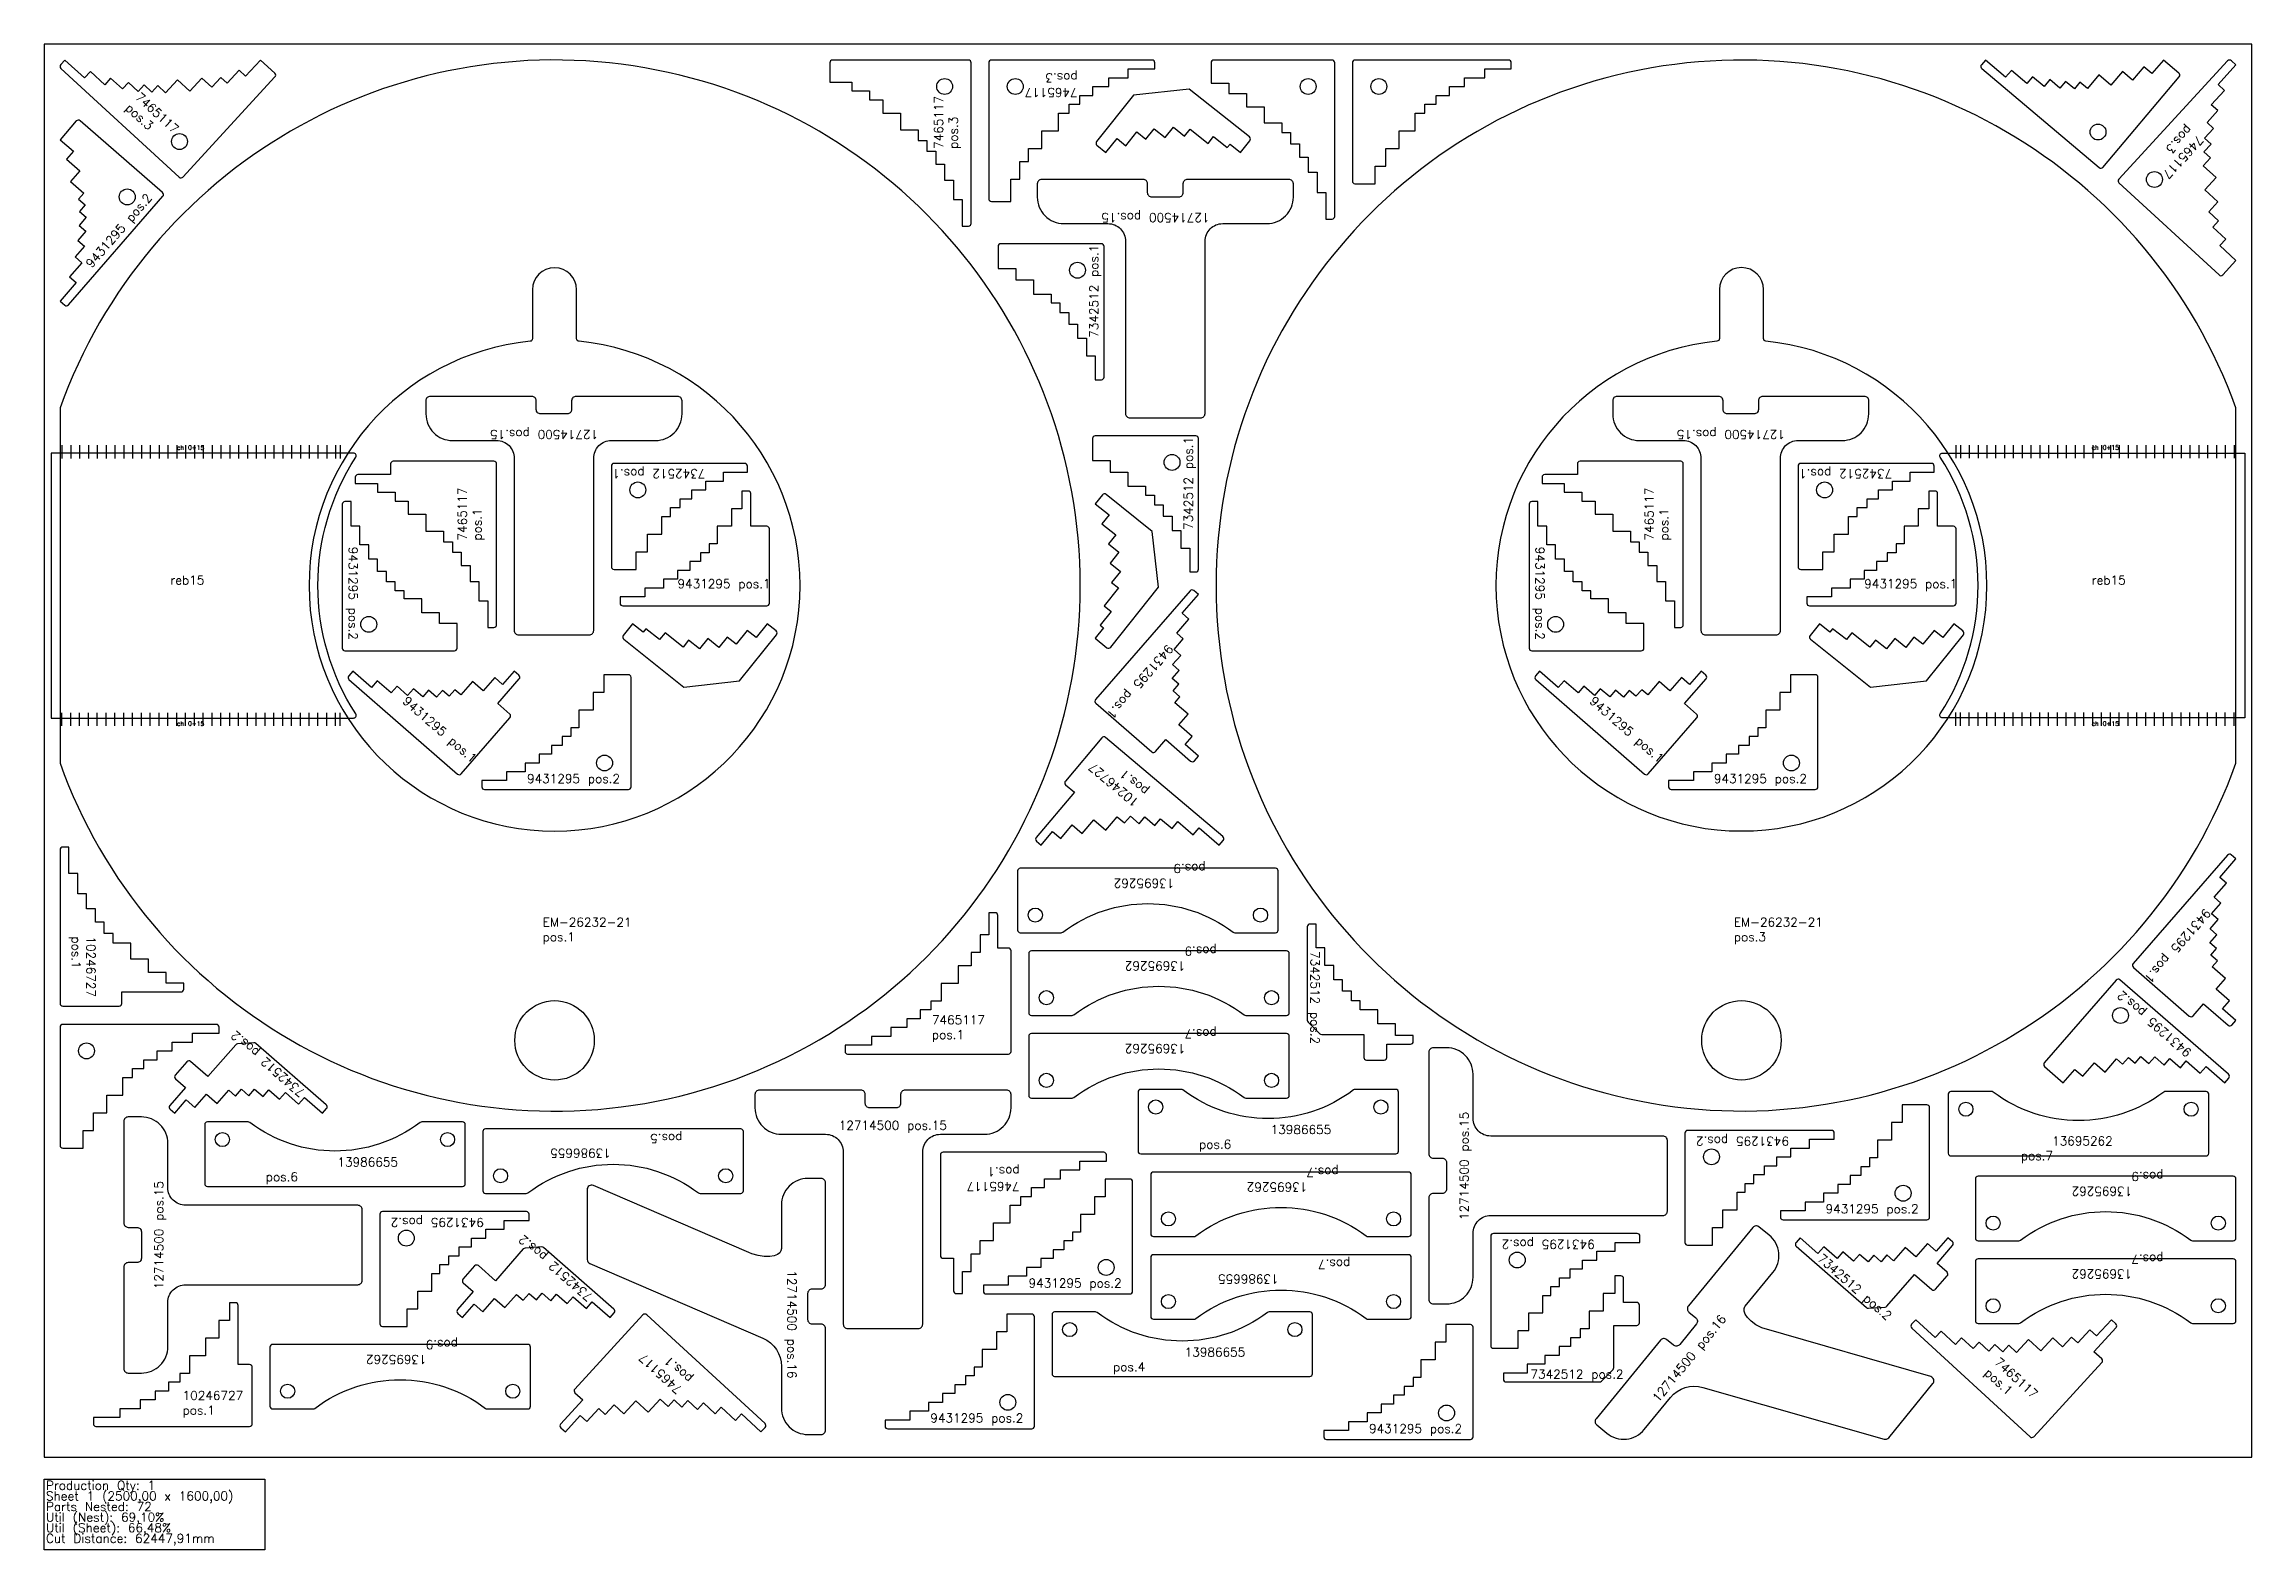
# Model space of a CAD drawing. Header units: millimetres. Extents: x 0 to 2500, y -105 to 1600.
import ezdxf

# ---------------------------------------------------------------- set-up
doc = ezdxf.new("R2010")
doc.units = ezdxf.units.MM
for name, color, linetype in [('10246727', 7, 'Continuous'), ('12502848', 7, 'Continuous'), ('12714500', 7, 'Continuous'), ('13695262', 7, 'Continuous'), ('13986655', 7, 'Continuous'), ('7465117', 7, 'Continuous'), ('Chanfro', 1, 'Continuous'), ('Des.7342512', 7, 'Continuous'), ('EM-26232 21', 7, 'Continuous'), ('Rebaixo', 6, 'Continuous'), ('sheet', 24, 'Continuous'), ('Stats', 7, 'Continuous'), ('Texto', 7, 'Continuous')]:
    doc.layers.add(name, color=color, linetype=linetype)
doc.styles.get("Standard").update_dxf_attribs({"font": 'txt.shx'})

msp = doc.modelspace()

# ---------------------------------------------------------------- texts
at = {"layer": 'Chanfro', "color": 3, "char_height": 5}
for insert, attachment_point in [((181.3, 1145.7), 3), ((2318.7, 1145.8), 1), ((181.3, 828.1), 9), ((2318.7, 828.1), 7)]:
    msp.add_mtext_dynamic_manual_height_columns('ch 0+15', width=38.686, gutter_width=12.5, heights=[0], dxfattribs=dict(at, insert=insert, attachment_point=attachment_point))
at = {"layer": 'Rebaixo', "color": 3, "char_height": 10}
for insert, attachment_point in [((181.4, 998.1), 3), ((2318.6, 998.1), 1)]:
    msp.add_mtext_dynamic_manual_height_columns('reb15', width=38.686, gutter_width=12.5, heights=[0], dxfattribs=dict(at, insert=insert, attachment_point=attachment_point))
at = {"layer": 'Stats', "color": 60}
for s, p in [('Sheet 1 (2500,00 x 1600,00)', (2, -49)), ('Production Qty: 1', (2, -37)), ('Parts Nested: 72', (2, -61)), ('Util (Nest): 69,10%', (2, -73)), ('Util (Sheet): 66,48%', (2, -85)), ('Cut Distance: 62447,91mm', (2, -97))]:
    msp.add_text(s, height=10, dxfattribs=at).set_placement(p)
at = {"layer": 'Texto', "color": 1, "char_height": 10}
for s, insert, width, attachment_point, rotation in [('7465117 pos.3', (1170.3, 1540.2), 75.534, 1, 180), ('7465117 pos.3', (109.3, 1546.2), 75.534, 1, 317.3783), ('7465117 pos.3', (1007.9, 1481.4), 75.534, 1, 90), ('7465117 pos.3', (2446.2, 1490.7), 75.534, 1, 227.3783), ('9431295 pos.2', (46.1, 1352.4), 108.683, 1, 48.9909), ('12714500 pos.15', (1319.7, 1411.9), 178.166, 7, 180), ('7342512 pos.1', (1183.7, 1267.5), 113.042, 1, 90), ('12714500 pos.15', (627.4, 1166.3), 178.166, 7, 180), ('7342512 pos.1', (1290.7, 1049.9), 113.042, 1, 90), ('12714500 pos.15', (1971.3, 1166.3), 178.166, 7, 180), ('7342512 pos.1', (748.8, 1108.6), 113.042, 1, 180), ('7342512 pos.1', (2092.7, 1108.6), 113.042, 1, 180), ('7465117 pos.1', (468.6, 1037.9), 75.534, 1, 90), ('7465117 pos.1', (1812.5, 1037.9), 75.534, 1, 90), ('9431295 pos.2', (354.9, 1030.8), 108.683, 1, 270), ('9431295 pos.2', (1698.9, 1030.8), 108.683, 1, 270), ('9431295 pos.1', (1279.5, 914.5), 108.683, 1, 228.9909), ('9431295 pos.1', (411.6, 862.4), 108.683, 1, 318.9909), ('9431295 pos.1', (1755.7, 862.4), 108.683, 1, 318.9909), ('10246727 pos.1', (1234, 735.4), 86.391, 1, 139.8304), ('{\\W3.973396; }13695262 pos.9', (1315.2, 644.8), 128.92, 1, 180), ('9431295 pos.1', (2454.4, 615.3), 108.683, 1, 228.9909), ('10246727 pos.1', (58, 589.6), 86.391, 1, 270), ('{\\W3.973396; }13695262 pos.9', (1327.8, 551.2), 128.92, 1, 180), ('7342512 pos.2', (1444.2, 573), 113.042, 1, 270), ('9431295 pos.2', (2425.9, 452.1), 108.683, 1, 138.9909), ('7342512 pos.2', (289.6, 406.7), 113.042, 1, 138.8785), ('{\\W3.976032; }13695262 pos.7', (1327.8, 457.6), 128.92, 1, 180), ('12714500 pos.15', (1603, 268.5), 178.166, 1, 90), ('{\\W9.088293; }13986655 pos.5', (722.7, 339.1), 168.68, 1, 180), ('9431295 pos.2', (1975.9, 352.7), 108.683, 1, 180), ('7465117 pos.1', (1104.6, 301.5), 75.534, 1, 180), ('{\\W3.976032; }13695262 pos.7', (1465.9, 300.8), 128.92, 1, 180), ('{\\W3.973396; }13695262 pos.9', (2399.9, 296), 128.92, 1, 180), ('12714500 pos.15', (124.9, 190.1), 178.166, 1, 90), ('9431295 pos.2', (497.9, 260.7), 108.683, 1, 180), ('7342512 pos.2', (615.4, 175.5), 113.042, 1, 138.8785), ('{\\W9.097959; }13986655 pos.7', (1479, 196.7), 168.68, 1, 180), ('9431295 pos.2', (1755.9, 235.9), 108.683, 1, 180), ('7342512 pos.2', (2013.9, 231.1), 113.042, 1, 318.8785), ('{\\W3.976032; }13695262 pos.7', (2399.9, 202.4), 128.92, 1, 180), ('12714500 pos.16', (851.8, 211.5), 178.166, 1, 270), ('12714500 pos.16', (1897.7, 162.5), 178.166, 3, 50.6923), ('{\\W3.973396; }13695262 pos.9', (468.5, 105.6), 128.92, 1, 180), ('7465117 pos.1', (716.6, 70.4), 75.534, 1, 137.3783), ('7465117 pos.1', (2214.6, 113.8), 75.534, 1, 317.3783)]:
    msp.add_mtext(s, dxfattribs=dict(at, insert=insert, width=width, attachment_point=attachment_point, rotation=rotation))
at = {"layer": 'Texto', "color": 1, "char_height": 10, "attachment_point": 1}
for s, insert, width in [('9431295 pos.1', (717.2, 994), 108.683), ('9431295 pos.1', (2061.1, 994), 108.683), ('9431295 pos.2', (546.8, 773.3), 108.683), ('9431295 pos.2', (1890.8, 773.3), 108.683), ('7465117 pos.1', (1005.3, 500.1), 75.534), ('12714500 pos.15', (899.8, 380.7), 178.166), ('{\\W9.098837; }13986655 pos.6', (1307.8, 375.9), 168.68), ('{\\W3.976032; }13695262 pos.7', (2238.4, 363), 128.92), ('{\\W9.098837; }13986655 pos.6', (251, 339.1), 168.68), ('9431295 pos.2', (2017.3, 286.1), 108.683), ('9431295 pos.2', (1114.8, 202.1), 108.683), ('{\\W9.103231; }13986655 pos.4', (1210.4, 123.9), 168.68), ('7342512 pos.2', (1683.1, 99), 113.042), ('10246727 pos.1', (156.8, 74.8), 86.391), ('9431295 pos.2', (1003.5, 49.3), 108.683), ('9431295 pos.2', (1500.3, 37.3), 108.683)]:
    msp.add_mtext(s, dxfattribs=dict(at, insert=insert, width=width))
at = {"layer": 'Texto', "color": 3, "char_height": 10, "width": 38.686, "attachment_point": 1}
for s, insert in [('EM-26232-21\\Ppos.1', (564.5, 610.8)), ('EM-26232-21\\Ppos.3', (1913.4, 610.8))]:
    msp.add_mtext(s, dxfattribs=dict(at, insert=insert))

# ---------------------------------------------------------------- linework, layer by layer
at = {"color": 1}
for points in [[(36.4, 1330.1), (18, 1308.9), (23.3, 1304.4, 0.414214), (27.5, 1304.7), (134.5, 1427.7, 0.414214), (134.2, 1431.9), (40.6, 1513.3, 0.414214), (36.4, 1513), (18, 1491.8), (33.1, 1478.7), (25.2, 1469.6), (40.3, 1456.5), (29.8, 1444.5), (44.9, 1431.3), (39, 1424.5), (46.5, 1418), (40, 1410.4), (47.5, 1403.9), (39.7, 1394.8), (47.2, 1388.2), (38, 1377.7), (45.6, 1371.1), (35.1, 1359), (42.6, 1352.5), (28.8, 1336.6)], [(347.6, 1054), (347.6, 1082), (340.6, 1082, 0.414214), (337.6, 1079), (337.6, 916, 0.414214), (340.6, 913), (464.6, 913, 0.414214), (467.6, 916), (467.6, 944), (447.6, 944), (447.6, 956), (427.6, 956), (427.6, 972), (407.6, 972), (407.6, 981), (397.6, 981), (397.6, 991), (387.6, 991), (387.6, 1003), (377.6, 1003), (377.6, 1017), (367.6, 1017), (367.6, 1033), (357.6, 1033), (357.6, 1054)], [(680.2, 974), (652.2, 974), (652.2, 967, 0.414214), (655.2, 964), (818.2, 964, 0.414214), (821.2, 967), (821.2, 1051, 0.414214), (818.2, 1054), (800.2, 1054), (800.2, 1091, 0.414214), (797.2, 1094), (790.2, 1094), (790.2, 1074), (778.2, 1074), (778.2, 1054), (762.2, 1054), (762.2, 1034), (753.2, 1034), (753.2, 1024), (743.2, 1024), (743.2, 1014), (731.2, 1014), (731.2, 1004), (717.2, 1004), (717.2, 994), (701.2, 994), (701.2, 984), (680.2, 984)], [(1691.6, 1054), (1691.6, 1082), (1684.6, 1082, 0.414214), (1681.6, 1079), (1681.6, 916, 0.414214), (1684.6, 913), (1808.6, 913, 0.414214), (1811.6, 916), (1811.6, 944), (1791.6, 944), (1791.6, 956), (1771.6, 956), (1771.6, 972), (1751.6, 972), (1751.6, 981), (1741.6, 981), (1741.6, 991), (1731.6, 991), (1731.6, 1003), (1721.6, 1003), (1721.6, 1017), (1711.6, 1017), (1711.6, 1033), (1701.6, 1033), (1701.6, 1054)], [(2024.1, 974), (1996.1, 974), (1996.1, 967, 0.414214), (1999.1, 964), (2162.1, 964, 0.414214), (2165.1, 967), (2165.1, 1051, 0.414214), (2162.1, 1054), (2144.1, 1054), (2144.1, 1091, 0.414214), (2141.1, 1094), (2134.1, 1094), (2134.1, 1074), (2122.1, 1074), (2122.1, 1054), (2106.1, 1054), (2106.1, 1034), (2097.1, 1034), (2097.1, 1024), (2087.1, 1024), (2087.1, 1014), (2075.1, 1014), (2075.1, 1004), (2061.1, 1004), (2061.1, 994), (2045.1, 994), (2045.1, 984), (2024.1, 984)], [(1288.7, 955.5), (1307.1, 976.7), (1301.8, 981.3, 0.414214), (1297.6, 981), (1190.6, 858, 0.414214), (1190.9, 853.7), (1254.3, 798.6, 0.414214), (1258.5, 798.9), (1270.3, 812.5), (1298.2, 788.2, 0.414214), (1302.5, 788.5), (1307.1, 793.8), (1292, 806.9), (1299.9, 816), (1284.8, 829.1), (1295.3, 841.2), (1280.2, 854.3), (1286.1, 861.1), (1278.5, 867.6), (1285.1, 875.2), (1277.5, 881.7), (1285.4, 890.8), (1277.9, 897.4), (1287.1, 907.9), (1279.5, 914.5), (1290, 926.6), (1282.5, 933.1), (1296.2, 949)], [(370.6, 871.6), (349.5, 890), (344.9, 884.7, 0.414214), (345.2, 880.5), (468.2, 773.5, 0.414214), (472.4, 773.8), (527.5, 837.2, 0.414214), (527.2, 841.4), (513.7, 853.3), (537.9, 881.2, 0.414214), (537.6, 885.4), (532.4, 890), (519.2, 874.9), (510.2, 882.8), (497.1, 867.7), (485, 878.2), (471.9, 863.1), (465.1, 869), (458.5, 861.5), (451, 868), (444.4, 860.5), (435.3, 868.3), (428.8, 860.8), (418.2, 870), (411.6, 862.4), (399.6, 872.9), (393, 865.4), (377.2, 879.2)], [(523.6, 766), (495.6, 766), (495.6, 759, 0.414214), (498.6, 756), (661.6, 756, 0.414214), (664.6, 759), (664.6, 883, 0.414214), (661.6, 886), (633.6, 886), (633.6, 866), (621.6, 866), (621.6, 846), (605.6, 846), (605.6, 826), (596.6, 826), (596.6, 816), (586.6, 816), (586.6, 806), (574.6, 806), (574.6, 796), (560.6, 796), (560.6, 786), (544.6, 786), (544.6, 776), (523.6, 776)], [(1714.6, 871.6), (1693.5, 890), (1688.9, 884.7, 0.414214), (1689.2, 880.5), (1812.2, 773.5, 0.414214), (1816.4, 773.8), (1871.6, 837.2, 0.414214), (1871.3, 841.4), (1857.7, 853.3), (1882, 881.2, 0.414214), (1881.7, 885.4), (1876.4, 890), (1863.3, 874.9), (1854.2, 882.8), (1841.1, 867.7), (1829, 878.2), (1815.9, 863.1), (1809.1, 869), (1802.5, 861.5), (1795, 868), (1788.4, 860.5), (1779.4, 868.3), (1772.8, 860.8), (1762.2, 870), (1755.7, 862.4), (1743.6, 872.9), (1737, 865.4), (1721.2, 879.2)], [(1867.6, 766), (1839.6, 766), (1839.6, 759, 0.414214), (1842.6, 756), (2005.6, 756, 0.414214), (2008.6, 759), (2008.6, 883, 0.414214), (2005.6, 886), (1977.6, 886), (1977.6, 866), (1965.6, 866), (1965.6, 846), (1949.6, 846), (1949.6, 826), (1940.6, 826), (1940.6, 816), (1930.6, 816), (1930.6, 806), (1918.6, 806), (1918.6, 796), (1904.6, 796), (1904.6, 786), (1888.6, 786), (1888.6, 776), (1867.6, 776)], [(2463.6, 656.3), (2482, 677.5), (2476.7, 682.1, 0.414214), (2472.5, 681.8), (2365.5, 558.8, 0.414214), (2365.8, 554.5), (2429.2, 499.4, 0.414214), (2433.4, 499.7), (2445.3, 513.3), (2473.2, 489, 0.414214), (2477.4, 489.3), (2482, 494.6), (2466.9, 507.7), (2474.8, 516.8), (2459.7, 529.9), (2470.2, 542), (2455.1, 555.1), (2461, 561.9), (2453.5, 568.4), (2460, 576), (2452.5, 582.5), (2460.3, 591.6), (2452.8, 598.2), (2462, 608.7), (2454.4, 615.3), (2464.9, 627.4), (2457.4, 633.9), (2471.2, 649.8)], [(2448.2, 442.4), (2469.3, 424), (2473.9, 429.3, 0.414214), (2473.6, 433.5), (2350.6, 540.5, 0.414214), (2346.4, 540.2), (2265, 446.6, 0.414214), (2265.3, 442.4), (2286.4, 424), (2299.6, 439.1), (2308.6, 431.2), (2321.7, 446.3), (2333.8, 435.8), (2346.9, 450.9), (2353.7, 445), (2360.3, 452.5), (2367.8, 446), (2374.4, 453.5), (2383.4, 445.6), (2390, 453.2), (2400.6, 444), (2407.1, 451.5), (2419.2, 441), (2425.8, 448.6), (2441.6, 434.8)], [(1994.1, 278.8), (1966.1, 278.8), (1966.1, 271.8, 0.414214), (1969.1, 268.8), (2132.1, 268.8, 0.414214), (2135.1, 271.8), (2135.1, 395.8, 0.414214), (2132.1, 398.8), (2104.1, 398.8), (2104.1, 378.8), (2092.1, 378.8), (2092.1, 358.8), (2076.1, 358.8), (2076.1, 338.8), (2067.1, 338.8), (2067.1, 328.8), (2057.1, 328.8), (2057.1, 318.8), (2045.1, 318.8), (2045.1, 308.8), (2031.1, 308.8), (2031.1, 298.8), (2015.1, 298.8), (2015.1, 288.8), (1994.1, 288.8)], [(1999.1, 360), (2027.1, 360), (2027.1, 367, 0.414214), (2024.1, 370), (1861.1, 370, 0.414214), (1858.1, 367), (1858.1, 243, 0.414214), (1861.1, 240), (1889.1, 240), (1889.1, 260), (1901.1, 260), (1901.1, 280), (1917.1, 280), (1917.1, 300), (1926.1, 300), (1926.1, 310), (1936.1, 310), (1936.1, 320), (1948.1, 320), (1948.1, 330), (1962.1, 330), (1962.1, 340), (1978.1, 340), (1978.1, 350), (1999.1, 350)], [(1091.6, 194.8), (1063.6, 194.8), (1063.6, 187.8, 0.414214), (1066.6, 184.8), (1229.6, 184.8, 0.414214), (1232.6, 187.8), (1232.6, 311.8, 0.414214), (1229.6, 314.8), (1201.6, 314.8), (1201.6, 294.8), (1189.6, 294.8), (1189.6, 274.8), (1173.6, 274.8), (1173.6, 254.8), (1164.6, 254.8), (1164.6, 244.8), (1154.6, 244.8), (1154.6, 234.8), (1142.6, 234.8), (1142.6, 224.8), (1128.6, 224.8), (1128.6, 214.8), (1112.6, 214.8), (1112.6, 204.8), (1091.6, 204.8)], [(521.1, 268), (549.1, 268), (549.1, 275, 0.414214), (546.1, 278), (383.1, 278, 0.414214), (380.1, 275), (380.1, 151, 0.414214), (383.1, 148), (411.1, 148), (411.1, 168), (423.1, 168), (423.1, 188), (439.1, 188), (439.1, 208), (448.1, 208), (448.1, 218), (458.1, 218), (458.1, 228), (470.1, 228), (470.1, 238), (484.1, 238), (484.1, 248), (500.1, 248), (500.1, 258), (521.1, 258)], [(1779.1, 243.2), (1807.1, 243.2), (1807.1, 250.2, 0.414214), (1804.1, 253.2), (1641.1, 253.2, 0.414214), (1638.1, 250.2), (1638.1, 126.2, 0.414214), (1641.1, 123.2), (1669.1, 123.2), (1669.1, 143.2), (1681.1, 143.2), (1681.1, 163.2), (1697.1, 163.2), (1697.1, 183.2), (1706.1, 183.2), (1706.1, 193.2), (1716.1, 193.2), (1716.1, 203.2), (1728.1, 203.2), (1728.1, 213.2), (1742.1, 213.2), (1742.1, 223.2), (1758.1, 223.2), (1758.1, 233.2), (1779.1, 233.2)], [(980.3, 42), (952.3, 42), (952.3, 35, 0.414214), (955.3, 32), (1118.3, 32, 0.414214), (1121.3, 35), (1121.3, 159, 0.414214), (1118.3, 162), (1090.3, 162), (1090.3, 142), (1078.3, 142), (1078.3, 122), (1062.3, 122), (1062.3, 102), (1053.3, 102), (1053.3, 92), (1043.3, 92), (1043.3, 82), (1031.3, 82), (1031.3, 72), (1017.3, 72), (1017.3, 62), (1001.3, 62), (1001.3, 52), (980.3, 52)], [(1477.1, 30), (1449.1, 30), (1449.1, 23, 0.414214), (1452.1, 20), (1615.1, 20, 0.414214), (1618.1, 23), (1618.1, 147, 0.414214), (1615.1, 150), (1587.1, 150), (1587.1, 130), (1575.1, 130), (1575.1, 110), (1559.1, 110), (1559.1, 90), (1550.1, 90), (1550.1, 80), (1540.1, 80), (1540.1, 70), (1528.1, 70), (1528.1, 60), (1514.1, 60), (1514.1, 50), (1498.1, 50), (1498.1, 40), (1477.1, 40)]]:
    msp.add_lwpolyline(points, format="xyb", close=True, dxfattribs=at)
for centre in [(94.1, 1427), (367.6, 943), (1711.6, 943), (634.6, 786), (1978.6, 786), (2351.3, 500.1), (1888.1, 340), (2105.1, 298.8), (410.1, 248), (1668.1, 223.2), (1202.6, 214.8), (1091.3, 62), (1588.1, 50)]:
    msp.add_circle(centre, 9, dxfattribs=at)
at = {"layer": '10246727', "color": 1}
for points in [[(1451.4, 1432), (1451.4, 1402), (1458.4, 1402, 0.414214), (1461.4, 1405), (1461.4, 1579, 0.414214), (1458.4, 1582), (1324.4, 1582, 0.414214), (1321.4, 1579), (1321.4, 1556), (1341.4, 1556), (1341.4, 1544), (1361.4, 1544), (1361.4, 1529), (1381.4, 1529), (1381.4, 1511), (1401.4, 1511), (1401.4, 1500), (1411.4, 1500), (1411.4, 1487), (1421.4, 1487), (1421.4, 1472), (1431.4, 1472), (1431.4, 1455), (1441.4, 1455), (1441.4, 1432)], [(1631.4, 1572), (1661.4, 1572), (1661.4, 1579, 0.414214), (1658.4, 1582), (1484.4, 1582, 0.414214), (1481.4, 1579), (1481.4, 1445, 0.414214), (1484.4, 1442), (1507.4, 1442), (1507.4, 1462), (1519.4, 1462), (1519.4, 1482), (1534.4, 1482), (1534.4, 1502), (1552.4, 1502), (1552.4, 1522), (1563.4, 1522), (1563.4, 1532), (1576.4, 1532), (1576.4, 1542), (1591.4, 1542), (1591.4, 1552), (1608.4, 1552), (1608.4, 1562), (1631.4, 1562)], [(2221.2, 1562.6), (2198.3, 1582), (2193.8, 1576.7, 0.414214), (2194.1, 1572.4), (2327.1, 1460.2, 0.414214), (2331.3, 1460.5), (2417.8, 1562.9, 0.414214), (2417.4, 1567.2), (2399.8, 1582), (2386.9, 1566.7), (2377.8, 1574.5), (2364.9, 1559.2), (2353.4, 1568.9), (2340.5, 1553.6), (2326.7, 1565.2), (2313.8, 1549.9), (2305.4, 1557), (2299, 1549.4), (2289, 1557.7), (2282.6, 1550.1), (2271.1, 1559.8), (2264.7, 1552.1), (2251.7, 1563.1), (2245.2, 1555.5), (2227.7, 1570.3)], [(1307.8, 712.4), (1330.7, 693.1), (1335.2, 698.4, 0.414214), (1334.8, 702.6), (1201.9, 814.9, 0.414214), (1197.6, 814.5), (1156.4, 765.6, 0.414214), (1156.7, 761.4), (1166.7, 753), (1123.4, 701.8, 0.414214), (1123.8, 697.6), (1129.1, 693.1), (1142, 708.3), (1151.2, 700.6), (1164.1, 715.9), (1175.6, 706.2), (1188.5, 721.5), (1202.2, 709.9), (1215.1, 725.2), (1223.5, 718.1), (1230, 725.7), (1239.9, 717.3), (1246.4, 725), (1257.8, 715.3), (1264.3, 722.9), (1277.3, 712), (1283.7, 719.6), (1301.3, 704.8)], [(28, 660.8), (28, 690.8), (21, 690.8, 0.414214), (18, 687.8), (18, 513.8, 0.414214), (21, 510.8), (85, 510.8, 0.414214), (88, 513.8), (88, 526.8), (155, 526.8, 0.414214), (158, 529.8), (158, 536.8), (138, 536.8), (138, 548.8), (118, 548.8), (118, 563.8), (98, 563.8), (98, 581.8), (78, 581.8), (78, 592.8), (68, 592.8), (68, 605.8), (58, 605.8), (58, 620.8), (48, 620.8), (48, 637.8), (38, 637.8), (38, 660.8)], [(168, 480), (198, 480), (198, 487, 0.414214), (195, 490), (21, 490, 0.414214), (18, 487), (18, 353, 0.414214), (21, 350), (44, 350), (44, 370), (56, 370), (56, 390), (71, 390), (71, 410), (89, 410), (89, 430), (100, 430), (100, 440), (113, 440), (113, 450), (128, 450), (128, 460), (145, 460), (145, 470), (168, 470)], [(85.7, 44.8), (55.7, 44.8), (55.7, 37.8, 0.414214), (58.7, 34.8), (232.7, 34.8, 0.414214), (235.7, 37.8), (235.7, 101.8, 0.414214), (232.7, 104.8), (219.7, 104.8), (219.7, 171.8, 0.414214), (216.7, 174.8), (209.7, 174.8), (209.7, 154.8), (197.7, 154.8), (197.7, 134.8), (182.7, 134.8), (182.7, 114.8), (164.7, 114.8), (164.7, 94.8), (153.7, 94.8), (153.7, 84.8), (140.7, 84.8), (140.7, 74.8), (125.7, 74.8), (125.7, 64.8), (108.7, 64.8), (108.7, 54.8), (85.7, 54.8)]]:
    msp.add_lwpolyline(points, format="xyb", close=True, dxfattribs=at)
for centre in [(1431.4, 1552), (1511.4, 1552), (2325.8, 1500.5), (48, 460)]:
    msp.add_circle(centre, 9, dxfattribs=at)
at = {"layer": '12502848', "color": 1}
for points in [[(1364.8, 1494.9), (1296.8, 1549.2), (1233.6, 1542.1), (1191.8, 1489.7, 0.414214), (1192.2, 1485.5), (1202.4, 1477.4), (1214.9, 1493), (1225, 1484.9), (1237.5, 1500.6), (1247.7, 1492.5), (1257, 1504.2), (1269.5, 1494.2), (1278.9, 1505.9), (1291.4, 1495.9), (1297.6, 1503.8), (1318, 1487.5), (1324.2, 1495.3), (1339.8, 1482.9), (1342.9, 1486.8), (1354.7, 1477.4), (1365.3, 1490.7, 0.414214)], [(1207.8, 917.1), (1262, 985.1), (1254.9, 1048.3), (1202.6, 1090.1, 0.414214), (1198.4, 1089.7), (1190.3, 1079.5), (1205.9, 1067), (1197.8, 1056.9), (1213.4, 1044.4), (1205.3, 1034.2), (1217, 1024.9), (1207, 1012.4), (1218.8, 1003), (1208.8, 990.5), (1216.6, 984.3), (1200.4, 963.9), (1208.2, 957.7), (1195.7, 942.1), (1199.6, 939), (1190.3, 927.2), (1203.5, 916.6, 0.414214)], [(656.3, 926.1), (724.3, 871.8), (787.5, 878.9), (829.3, 931.3, 0.414214), (828.9, 935.5), (818.7, 943.6), (806.2, 928), (796.1, 936.1), (783.6, 920.5), (773.4, 928.6), (764.1, 916.8), (751.6, 926.8), (742.2, 915.1), (729.7, 925.1), (723.5, 917.3), (703.2, 933.5), (696.9, 925.7), (681.3, 938.1), (678.2, 934.2), (666.4, 943.6), (655.8, 930.3, 0.414214)], [(2000.3, 926.1), (2068.3, 871.8), (2131.5, 878.9), (2173.3, 931.3, 0.414214), (2172.9, 935.5), (2162.7, 943.6), (2150.2, 928), (2140.1, 936.1), (2127.6, 920.5), (2117.4, 928.6), (2108.1, 916.8), (2095.6, 926.8), (2086.2, 915.1), (2073.7, 925.1), (2067.5, 917.3), (2047.1, 933.5), (2040.9, 925.7), (2025.3, 938.1), (2022.2, 934.2), (2010.4, 943.6), (1999.8, 930.3, 0.414214)]]:
    msp.add_lwpolyline(points, format="xyb", close=True, dxfattribs=at)
at = {"layer": '12714500', "color": 1}
for points in [[(1414.6, 1441.8, 0.414214), (1409.6, 1446.8), (1294.6, 1446.8, 0.414214), (1289.6, 1441.8), (1289.6, 1431.8, -0.414214), (1284.6, 1426.8), (1254.6, 1426.8, -0.414214), (1249.6, 1431.8), (1249.6, 1441.8, 0.414214), (1244.6, 1446.8), (1129.6, 1446.8, 0.414214), (1124.6, 1441.8), (1124.6, 1426.8, 0.414214), (1154.6, 1396.8), (1204.6, 1396.8, -0.414214), (1224.6, 1376.8), (1224.6, 1181.8, 0.414214), (1229.6, 1176.8), (1309.6, 1176.8, 0.414214), (1314.6, 1181.8), (1314.6, 1376.8, -0.414214), (1334.6, 1396.8), (1384.6, 1396.8, 0.414214), (1414.6, 1426.8)], [(722.3, 1196.2, 0.414214), (717.3, 1201.2), (602.3, 1201.2, 0.414214), (597.3, 1196.2), (597.3, 1186.2, -0.414214), (592.3, 1181.2), (562.3, 1181.2, -0.414214), (557.3, 1186.2), (557.3, 1196.2, 0.414214), (552.3, 1201.2), (437.3, 1201.2, 0.414214), (432.3, 1196.2), (432.3, 1181.2, 0.414214), (462.3, 1151.2), (512.3, 1151.2, -0.414214), (532.3, 1131.2), (532.3, 936.2, 0.414214), (537.3, 931.2), (617.3, 931.2, 0.414214), (622.3, 936.2), (622.3, 1131.2, -0.414214), (642.3, 1151.2), (692.3, 1151.2, 0.414214), (722.3, 1181.2)], [(2066.2, 1196.2, 0.414214), (2061.2, 1201.2), (1946.2, 1201.2, 0.414214), (1941.2, 1196.2), (1941.2, 1186.2, -0.414214), (1936.2, 1181.2), (1906.2, 1181.2, -0.414214), (1901.2, 1186.2), (1901.2, 1196.2, 0.414214), (1896.2, 1201.2), (1781.2, 1201.2, 0.414214), (1776.2, 1196.2), (1776.2, 1181.2, 0.414214), (1806.2, 1151.2), (1856.2, 1151.2, -0.414214), (1876.2, 1131.2), (1876.2, 936.2, 0.414214), (1881.2, 931.2), (1961.2, 931.2, 0.414214), (1966.2, 936.2), (1966.2, 1131.2, -0.414214), (1986.2, 1151.2), (2036.2, 1151.2, 0.414214), (2066.2, 1181.2)], [(1573.1, 173.6), (1588.1, 173.6, 0.414214), (1618.1, 203.6), (1618.1, 253.6, -0.414214), (1638.1, 273.6), (1833.1, 273.6, 0.414214), (1838.1, 278.6), (1838.1, 358.6, 0.414214), (1833.1, 363.6), (1638.1, 363.6, -0.414214), (1618.1, 383.6), (1618.1, 433.6, 0.414214), (1588.1, 463.6), (1573.1, 463.6, 0.414214), (1568.1, 458.6), (1568.1, 343.6, 0.414214), (1573.1, 338.6), (1583.1, 338.6, -0.414214), (1588.1, 333.6), (1588.1, 303.6, -0.414214), (1583.1, 298.6), (1573.1, 298.6, 0.414214), (1568.1, 293.6), (1568.1, 178.6, 0.414214)], [(804.9, 410.6), (804.9, 395.6, 0.414214), (834.9, 365.6), (884.9, 365.6, -0.414214), (904.9, 345.6), (904.9, 150.6, 0.414214), (909.9, 145.6), (989.9, 145.6, 0.414214), (994.9, 150.6), (994.9, 345.6, -0.414214), (1014.9, 365.6), (1064.9, 365.6, 0.414214), (1094.9, 395.6), (1094.9, 410.6, 0.414214), (1089.9, 415.6), (974.9, 415.6, 0.414214), (969.9, 410.6), (969.9, 400.6, -0.414214), (964.9, 395.6), (934.9, 395.6, -0.414214), (929.9, 400.6), (929.9, 410.6, 0.414214), (924.9, 415.6), (809.9, 415.6, 0.414214)], [(95.1, 95.2), (110.1, 95.2, 0.414214), (140.1, 125.2), (140.1, 175.2, -0.414214), (160.1, 195.2), (355.1, 195.2, 0.414214), (360.1, 200.2), (360.1, 280.2, 0.414214), (355.1, 285.2), (160.1, 285.2, -0.414214), (140.1, 305.2), (140.1, 355.2, 0.414214), (110.1, 385.2), (95.1, 385.2, 0.414214), (90.1, 380.2), (90.1, 265.2, 0.414214), (95.1, 260.2), (105.1, 260.2, -0.414214), (110.1, 255.2), (110.1, 225.2, -0.414214), (105.1, 220.2), (95.1, 220.2, 0.414214), (90.1, 215.2), (90.1, 100.2, 0.414214)], [(834.9, 236.2), (834.4, 233.6), (832.9, 231.4), (830.4, 229.6), (826.7, 228.1), (821.7, 227.3), (815.5, 227.2), (808.4, 228.2), (801.2, 230.3), (797.9, 231.6), (621.9, 307.6, 0.53932), (614.9, 303), (614.9, 223.9, 0.299275), (617.9, 219.3), (813.8, 134.7, -0.299275), (834.9, 102.6), (834.9, 55.6, 0.414214), (864.9, 25.6), (879.9, 25.6, 0.414214), (884.9, 30.6), (884.9, 145.6, 0.414214), (879.9, 150.6), (869.9, 150.6, -0.414214), (864.9, 155.6), (864.9, 185.6, -0.414214), (869.9, 190.6), (879.9, 190.6, 0.414214), (884.9, 195.6), (884.9, 310.6, 0.414214), (879.9, 315.6), (864.9, 315.6, 0.414214), (834.9, 285.6)], [(1926.3, 170.9), (1957.6, 209.1, 0.414214), (1953.4, 251.3), (1941.8, 260.8, 0.414214), (1934.8, 260.1), (1861.9, 171.2, 0.414214), (1862.6, 164.1), (1870.4, 157.8, -0.414214), (1871.1, 150.8), (1852.1, 127.5, -0.414214), (1845, 126.8), (1837.3, 133.2, 0.414214), (1830.3, 132.5), (1757.4, 43.5, 0.414214), (1758.1, 36.5), (1769.7, 27, 0.414214), (1811.9, 31.2), (1841.7, 67.5, -0.299275), (1878.4, 79), (2083.5, 20.4, 0.299275), (2088.8, 22), (2138.9, 83.2, 0.53932), (2136.4, 91.2), (1945.1, 146.4), (1938.5, 149.8), (1932.9, 153.8), (1928.7, 158), (1926.1, 161.9), (1925, 165.3), (1925, 168.2), (1926, 170.5)]]:
    msp.add_lwpolyline(points, format="xyb", close=True, dxfattribs=at)
at = {"layer": '13695262', "color": 1}
for points in [[(1348.2, 593.8), (1394.4, 593.8, 0.414214), (1397.4, 596.8), (1397.4, 663.8, 0.414214), (1394.4, 666.8), (1105.4, 666.8, 0.414214), (1102.4, 663.8), (1102.4, 596.8, 0.414214), (1105.4, 593.8), (1151.5, 593.8, 0.163324), (1153.4, 594.4, -0.335601), (1346.4, 594.4, 0.163324)], [(1360.7, 500.2), (1406.9, 500.2, 0.414214), (1409.9, 503.2), (1409.9, 570.2, 0.414214), (1406.9, 573.2), (1117.9, 573.2, 0.414214), (1114.9, 570.2), (1114.9, 503.2, 0.414214), (1117.9, 500.2), (1164.1, 500.2, 0.163324), (1165.9, 500.8, -0.335601), (1358.9, 500.8, 0.163324)], [(1360.7, 406.6), (1406.9, 406.6, 0.414214), (1409.9, 409.6), (1409.9, 476.6, 0.414214), (1406.9, 479.6), (1117.9, 479.6, 0.414214), (1114.9, 476.6), (1114.9, 409.6, 0.414214), (1117.9, 406.6), (1164.1, 406.6, 0.163324), (1165.9, 407.2, -0.335601), (1358.9, 407.2, 0.163324)], [(2205.4, 414), (2159.2, 414, 0.414214), (2156.2, 411), (2156.2, 344, 0.414214), (2159.2, 341), (2448.2, 341, 0.414214), (2451.2, 344), (2451.2, 411, 0.414214), (2448.2, 414), (2402.1, 414, 0.163324), (2400.2, 413.4, -0.335601), (2207.2, 413.4, 0.163324)], [(1498.9, 249.8), (1545.1, 249.8, 0.414214), (1548.1, 252.8), (1548.1, 319.8, 0.414214), (1545.1, 322.8), (1256.1, 322.8, 0.414214), (1253.1, 319.8), (1253.1, 252.8, 0.414214), (1256.1, 249.8), (1302.3, 249.8, 0.163324), (1304.1, 250.4, -0.335601), (1497.1, 250.4, 0.163324)], [(2432.8, 245), (2479, 245, 0.414214), (2482, 248), (2482, 315, 0.414214), (2479, 318), (2190, 318, 0.414214), (2187, 315), (2187, 248, 0.414214), (2190, 245), (2236.2, 245, 0.163324), (2238, 245.6, -0.335601), (2431, 245.6, 0.163324)], [(2432.8, 151.4), (2479, 151.4, 0.414214), (2482, 154.4), (2482, 221.4, 0.414214), (2479, 224.4), (2190, 224.4, 0.414214), (2187, 221.4), (2187, 154.4, 0.414214), (2190, 151.4), (2236.2, 151.4, 0.163324), (2238, 152, -0.335601), (2431, 152, 0.163324)], [(501.5, 54.6), (547.7, 54.6, 0.414214), (550.7, 57.6), (550.7, 124.6, 0.414214), (547.7, 127.6), (258.7, 127.6, 0.414214), (255.7, 124.6), (255.7, 57.6, 0.414214), (258.7, 54.6), (304.8, 54.6, 0.163324), (306.6, 55.2, -0.335601), (499.7, 55.2, 0.163324)]]:
    msp.add_lwpolyline(points, format="xyb", close=True, dxfattribs=at)
for centre in [(1122.4, 613.8), (1377.4, 613.8), (1134.9, 520.2), (1389.9, 520.2), (1134.9, 426.6), (1389.9, 426.6), (2176.2, 394), (2431.2, 394), (1273.1, 269.8), (1528.1, 269.8), (2207, 265), (2462, 265), (2207, 171.4), (2462, 171.4), (275.7, 74.6), (530.7, 74.6)]:
    msp.add_circle(centre, 8, dxfattribs=at)
at = {"layer": '13986655', "color": 1}
for points in [[(1287.8, 416.4), (1241.7, 416.4, 0.414214), (1238.7, 413.4), (1238.7, 346.4, 0.414214), (1241.7, 343.4), (1530.7, 343.4, 0.414214), (1533.7, 346.4), (1533.7, 413.4, 0.414214), (1530.7, 416.4), (1484.5, 416.4, 0.163324), (1482.7, 415.8, -0.335601), (1289.6, 415.8, 0.163324)], [(231, 379.6), (184.8, 379.6, 0.414214), (181.8, 376.6), (181.8, 309.6, 0.414214), (184.8, 306.6), (473.8, 306.6, 0.414214), (476.8, 309.6), (476.8, 376.6, 0.414214), (473.8, 379.6), (427.7, 379.6, 0.163324), (425.9, 379, -0.335601), (232.8, 379, 0.163324)], [(742.7, 298.6), (788.8, 298.6, 0.414214), (791.8, 301.6), (791.8, 368.6, 0.414214), (788.8, 371.6), (499.8, 371.6, 0.414214), (496.8, 368.6), (496.8, 301.6, 0.414214), (499.8, 298.6), (546, 298.6, 0.163324), (547.8, 299.2, -0.335601), (740.9, 299.2, 0.163324)], [(1498.9, 156.2), (1545.1, 156.2, 0.414214), (1548.1, 159.2), (1548.1, 226.2, 0.414214), (1545.1, 229.2), (1256.1, 229.2, 0.414214), (1253.1, 226.2), (1253.1, 159.2, 0.414214), (1256.1, 156.2), (1302.3, 156.2, 0.163324), (1304.1, 156.8, -0.335601), (1497.1, 156.8, 0.163324)], [(1190.5, 164.4), (1144.3, 164.4, 0.414214), (1141.3, 161.4), (1141.3, 94.4, 0.414214), (1144.3, 91.4), (1433.3, 91.4, 0.414214), (1436.3, 94.4), (1436.3, 161.4, 0.414214), (1433.3, 164.4), (1387.1, 164.4, 0.163324), (1385.3, 163.8, -0.335601), (1192.3, 163.8, 0.163324)]]:
    msp.add_lwpolyline(points, format="xyb", close=True, dxfattribs=at)
for centre in [(1258.7, 396.4), (1513.7, 396.4), (201.8, 359.6), (456.8, 359.6), (516.8, 318.6), (771.8, 318.6), (1273.1, 176.2), (1528.1, 176.2), (1161.3, 144.4), (1416.3, 144.4)]:
    msp.add_circle(centre, 8, dxfattribs=at)
at = {"layer": '7465117', "color": 1}
for points in [[(45.6, 1561.7), (23.5, 1582), (18.8, 1576.8, 0.414214), (19, 1572.6), (152.9, 1449.4, 0.414214), (157.1, 1449.5), (261.4, 1562.9, 0.414214), (261.2, 1567.1), (245.1, 1582), (228.1, 1563.6), (220.8, 1570.4), (207.2, 1555.7), (199.9, 1562.4), (189.7, 1551.4), (178.7, 1561.5), (165.1, 1546.8), (151.1, 1559.7), (137.6, 1545), (128.8, 1553.1), (122, 1545.7), (113.2, 1553.9), (106.4, 1546.5), (95.4, 1556.7), (88.6, 1549.3), (75.3, 1561.5), (68.6, 1554.1), (52.4, 1569)], [(1039.7, 1424), (1039.7, 1394), (1046.7, 1394, 0.414214), (1049.7, 1397), (1049.7, 1579, 0.414214), (1046.7, 1582), (892.7, 1582, 0.414214), (889.7, 1579), (889.7, 1557), (914.7, 1557), (914.7, 1547), (934.7, 1547), (934.7, 1537), (949.7, 1537), (949.7, 1522), (969.7, 1522), (969.7, 1503), (989.7, 1503), (989.7, 1491), (999.7, 1491), (999.7, 1479), (1009.7, 1479), (1009.7, 1464), (1019.7, 1464), (1019.7, 1446), (1029.7, 1446), (1029.7, 1424)], [(1227.7, 1572), (1257.7, 1572), (1257.7, 1579, 0.414214), (1254.7, 1582), (1072.7, 1582, 0.414214), (1069.7, 1579), (1069.7, 1425, 0.414214), (1072.7, 1422), (1094.7, 1422), (1094.7, 1447), (1104.7, 1447), (1104.7, 1467), (1114.7, 1467), (1114.7, 1482), (1129.7, 1482), (1129.7, 1502), (1148.7, 1502), (1148.7, 1522), (1160.7, 1522), (1160.7, 1532), (1172.7, 1532), (1172.7, 1542), (1187.7, 1542), (1187.7, 1552), (1205.7, 1552), (1205.7, 1562), (1227.7, 1562)], [(2461.7, 1554.4), (2482, 1576.5), (2476.8, 1581.2, 0.414214), (2472.6, 1581), (2349.4, 1447.1, 0.414214), (2349.5, 1442.9), (2462.9, 1338.6, 0.414214), (2467.1, 1338.8), (2482, 1354.9), (2463.6, 1371.9), (2470.4, 1379.2), (2455.7, 1392.8), (2462.4, 1400.1), (2451.4, 1410.3), (2461.5, 1421.3), (2446.8, 1434.9), (2459.7, 1448.9), (2445, 1462.4), (2453.1, 1471.2), (2445.7, 1478), (2453.9, 1486.8), (2446.5, 1493.6), (2456.7, 1504.6), (2449.3, 1511.4), (2461.5, 1524.7), (2454.1, 1531.4), (2469, 1547.6)], [(492.3, 969.6), (502.3, 969.6), (502.3, 939.6), (509.3, 939.6, 0.414214), (512.3, 942.6), (512.3, 1124.6, 0.414214), (509.3, 1127.6), (395.3, 1127.6, 0.414214), (392.3, 1124.6), (392.3, 1112.6), (355.3, 1112.6, 0.414214), (352.3, 1109.6), (352.3, 1102.6), (377.3, 1102.6), (377.3, 1092.6), (397.3, 1092.6), (397.3, 1082.6), (412.3, 1082.6), (412.3, 1067.6), (432.3, 1067.6), (432.3, 1048.6), (452.3, 1048.6), (452.3, 1036.6), (462.3, 1036.6), (462.3, 1024.6), (472.3, 1024.6), (472.3, 1009.6), (482.3, 1009.6), (482.3, 991.6), (492.3, 991.6)], [(1836.2, 969.6), (1846.2, 969.6), (1846.2, 939.6), (1853.2, 939.6, 0.414214), (1856.2, 942.6), (1856.2, 1124.6, 0.414214), (1853.2, 1127.6), (1739.2, 1127.6, 0.414214), (1736.2, 1124.6), (1736.2, 1112.6), (1699.2, 1112.6, 0.414214), (1696.2, 1109.6), (1696.2, 1102.6), (1721.2, 1102.6), (1721.2, 1092.6), (1741.2, 1092.6), (1741.2, 1082.6), (1756.2, 1082.6), (1756.2, 1067.6), (1776.2, 1067.6), (1776.2, 1048.6), (1796.2, 1048.6), (1796.2, 1036.6), (1806.2, 1036.6), (1806.2, 1024.6), (1816.2, 1024.6), (1816.2, 1009.6), (1826.2, 1009.6), (1826.2, 991.6), (1836.2, 991.6)], [(936.9, 476.4), (936.9, 466.4), (906.9, 466.4), (906.9, 459.4, 0.414214), (909.9, 456.4), (1091.9, 456.4, 0.414214), (1094.9, 459.4), (1094.9, 573.4, 0.414214), (1091.9, 576.4), (1079.9, 576.4), (1079.9, 613.4, 0.414214), (1076.9, 616.4), (1069.9, 616.4), (1069.9, 591.4), (1059.9, 591.4), (1059.9, 571.4), (1049.9, 571.4), (1049.9, 556.4), (1034.9, 556.4), (1034.9, 536.4), (1015.9, 536.4), (1015.9, 516.4), (1003.9, 516.4), (1003.9, 506.4), (991.9, 506.4), (991.9, 496.4), (976.9, 496.4), (976.9, 486.4), (958.9, 486.4), (958.9, 476.4)], [(1172.9, 325.2), (1172.9, 335.2), (1202.9, 335.2), (1202.9, 342.2, 0.414214), (1199.9, 345.2), (1017.9, 345.2, 0.414214), (1014.9, 342.2), (1014.9, 228.2, 0.414214), (1017.9, 225.2), (1029.9, 225.2), (1029.9, 188.2, 0.414214), (1032.9, 185.2), (1039.9, 185.2), (1039.9, 210.2), (1049.9, 210.2), (1049.9, 230.2), (1059.9, 230.2), (1059.9, 245.2), (1074.9, 245.2), (1074.9, 265.2), (1093.9, 265.2), (1093.9, 285.2), (1105.9, 285.2), (1105.9, 295.2), (1117.9, 295.2), (1117.9, 305.2), (1132.9, 305.2), (1132.9, 315.2), (1150.9, 315.2), (1150.9, 325.2)], [(782.9, 41.5), (789.6, 48.9), (811.7, 28.6), (816.5, 33.7, 0.414214), (816.3, 38), (682.4, 161.2, 0.414214), (678.1, 161), (600.9, 77.1, 0.414214), (601.1, 72.9), (609.9, 64.8), (584.9, 37.5, 0.414214), (585.1, 33.3), (590.2, 28.6), (607.1, 47), (614.5, 40.2), (628, 54.9), (635.4, 48.1), (645.6, 59.2), (656.6, 49), (670.1, 63.7), (684.1, 50.9), (697.7, 65.6), (706.5, 57.5), (713.3, 64.8), (722.1, 56.7), (728.9, 64), (739.9, 53.9), (746.7, 61.3), (759.9, 49.1), (766.7, 56.4)], [(2148.3, 142.6), (2141.5, 135.3), (2119.4, 155.6), (2114.7, 150.5, 0.414214), (2114.9, 146.2), (2248.8, 23, 0.414214), (2253, 23.1), (2330.2, 107, 0.414214), (2330, 111.3), (2321.2, 119.4), (2346.3, 146.6, 0.414214), (2346.1, 150.9), (2340.9, 155.6), (2324, 137.2), (2316.6, 144), (2303.1, 129.3), (2295.7, 136), (2285.6, 125), (2274.6, 135.2), (2261, 120.4), (2247, 133.3), (2233.5, 118.6), (2224.7, 126.7), (2217.9, 119.4), (2209.1, 127.5), (2202.3, 120.1), (2191.2, 130.3), (2184.5, 122.9), (2171.2, 135.1), (2164.5, 127.7)]]:
    msp.add_lwpolyline(points, format="xyb", close=True, dxfattribs=at)
for centre in [(1019.7, 1552), (1099.7, 1552), (153.3, 1489.7), (2389.7, 1446.7)]:
    msp.add_circle(centre, 9, dxfattribs=at)
at = {"layer": 'Chanfro', "color": 3}
for p, q in [((20.1, 1145.9), (20.1, 1130.9)), ((30.1, 1145.9), (30.1, 1130.9)), ((40.1, 1145.9), (40.1, 1130.9)), ((50.1, 1145.9), (50.1, 1130.9)), ((60.1, 1145.9), (60.1, 1130.9)), ((70.1, 1145.9), (70.1, 1130.9)), ((80.1, 1145.9), (80.1, 1130.9)), ((90.1, 1145.9), (90.1, 1130.9)), ((100.1, 1145.9), (100.1, 1130.9)), ((110.1, 1145.9), (110.1, 1130.9)), ((120.1, 1145.9), (120.1, 1130.9)), ((130.1, 1145.9), (130.1, 1130.9)), ((140.1, 1145.9), (140.1, 1130.9)), ((150.1, 1145.9), (150.1, 1130.9)), ((160.1, 1145.9), (160.1, 1130.9)), ((170.1, 1145.9), (170.1, 1130.9)), ((180.1, 1145.9), (180.1, 1130.9)), ((190.1, 1145.9), (190.1, 1130.9)), ((200.1, 1145.9), (200.1, 1130.9)), ((210.1, 1145.9), (210.1, 1130.9)), ((220.1, 1145.9), (220.1, 1130.9)), ((230.1, 1145.9), (230.1, 1130.9)), ((240.1, 1145.9), (240.1, 1130.9)), ((250.1, 1145.9), (250.1, 1130.9)), ((260.1, 1145.9), (260.1, 1130.9)), ((270.1, 1145.9), (270.1, 1130.9)), ((280.1, 1145.9), (280.1, 1130.9)), ((290.1, 1145.9), (290.1, 1130.9)), ((300.1, 1145.9), (300.1, 1130.9)), ((310.1, 1145.9), (310.1, 1130.9)), ((320.1, 1145.9), (320.1, 1130.9)), ((330.1, 1145.9), (330.1, 1130.9)), ((335.1, 1145.9), (335.1, 1130.9)), ((2164.9, 1146), (2164.9, 1131)), ((2169.9, 1146), (2169.9, 1131)), ((2179.9, 1146), (2179.9, 1131)), ((2189.9, 1146), (2189.9, 1131)), ((2199.9, 1146), (2199.9, 1131)), ((2209.9, 1146), (2209.9, 1131)), ((2219.9, 1146), (2219.9, 1131)), ((2229.9, 1146), (2229.9, 1131)), ((2239.9, 1146), (2239.9, 1131)), ((2249.9, 1146), (2249.9, 1131)), ((2259.9, 1146), (2259.9, 1131)), ((2269.9, 1146), (2269.9, 1131)), ((2279.9, 1146), (2279.9, 1131)), ((2289.9, 1146), (2289.9, 1131)), ((2299.9, 1146), (2299.9, 1131)), ((2309.9, 1146), (2309.9, 1131)), ((2319.9, 1146), (2319.9, 1131)), ((2329.9, 1146), (2329.9, 1131)), ((2339.9, 1146), (2339.9, 1131)), ((2349.9, 1146), (2349.9, 1131)), ((2359.9, 1146), (2359.9, 1131)), ((2369.9, 1146), (2369.9, 1131)), ((2379.9, 1146), (2379.9, 1131)), ((2389.9, 1146), (2389.9, 1131)), ((2399.9, 1146), (2399.9, 1131)), ((2409.9, 1146), (2409.9, 1131)), ((2419.9, 1146), (2419.9, 1131)), ((2429.9, 1146), (2429.9, 1131)), ((2439.9, 1146), (2439.9, 1131)), ((2449.9, 1146), (2449.9, 1131)), ((2459.9, 1146), (2459.9, 1131)), ((2469.9, 1146), (2469.9, 1131)), ((2479.9, 1146), (2479.9, 1131)), ((20.1, 827.9), (20.1, 842.9)), ((30.1, 827.9), (30.1, 842.9)), ((40.1, 827.9), (40.1, 842.9)), ((50.1, 827.9), (50.1, 842.9)), ((60.1, 827.9), (60.1, 842.9)), ((70.1, 827.9), (70.1, 842.9)), ((80.1, 827.9), (80.1, 842.9)), ((90.1, 827.9), (90.1, 842.9)), ((100.1, 827.9), (100.1, 842.9)), ((110.1, 827.9), (110.1, 842.9)), ((120.1, 827.9), (120.1, 842.9)), ((130.1, 827.9), (130.1, 842.9)), ((140.1, 827.9), (140.1, 842.9)), ((150.1, 827.9), (150.1, 842.9)), ((160.1, 827.9), (160.1, 842.9)), ((170.1, 827.9), (170.1, 842.9)), ((180.1, 827.9), (180.1, 842.9)), ((190.1, 827.9), (190.1, 842.9)), ((200.1, 827.9), (200.1, 842.9)), ((210.1, 827.9), (210.1, 842.9)), ((220.1, 827.9), (220.1, 842.9)), ((230.1, 827.9), (230.1, 842.9)), ((240.1, 827.9), (240.1, 842.9)), ((250.1, 827.9), (250.1, 842.9)), ((260.1, 827.9), (260.1, 842.9)), ((270.1, 827.9), (270.1, 842.9)), ((280.1, 827.9), (280.1, 842.9)), ((290.1, 827.9), (290.1, 842.9)), ((300.1, 827.9), (300.1, 842.9)), ((310.1, 827.9), (310.1, 842.9)), ((320.1, 827.9), (320.1, 842.9)), ((330.1, 827.9), (330.1, 842.9)), ((335.1, 827.9), (335.1, 842.9)), ((2164.9, 828), (2164.9, 843)), ((2169.9, 828), (2169.9, 843)), ((2179.9, 828), (2179.9, 843)), ((2189.9, 828), (2189.9, 843)), ((2199.9, 828), (2199.9, 843)), ((2209.9, 828), (2209.9, 843)), ((2219.9, 828), (2219.9, 843)), ((2229.9, 828), (2229.9, 843)), ((2239.9, 828), (2239.9, 843)), ((2249.9, 828), (2249.9, 843)), ((2259.9, 828), (2259.9, 843)), ((2269.9, 828), (2269.9, 843)), ((2279.9, 828), (2279.9, 843)), ((2289.9, 828), (2289.9, 843)), ((2299.9, 828), (2299.9, 843)), ((2309.9, 828), (2309.9, 843)), ((2319.9, 828), (2319.9, 843)), ((2329.9, 828), (2329.9, 843)), ((2339.9, 828), (2339.9, 843)), ((2349.9, 828), (2349.9, 843)), ((2359.9, 828), (2359.9, 843)), ((2369.9, 828), (2369.9, 843)), ((2379.9, 828), (2379.9, 843)), ((2389.9, 828), (2389.9, 843)), ((2399.9, 828), (2399.9, 843)), ((2409.9, 828), (2409.9, 843)), ((2419.9, 828), (2419.9, 843)), ((2429.9, 828), (2429.9, 843)), ((2439.9, 828), (2439.9, 843)), ((2449.9, 828), (2449.9, 843)), ((2459.9, 828), (2459.9, 843)), ((2469.9, 828), (2469.9, 843)), ((2479.9, 828), (2479.9, 843))]:
    msp.add_line(p, q, dxfattribs=at)
at = {"layer": 'Des.7342512', "color": 1}
for points in [[(1190.2, 1247), (1190.2, 1220), (1197.2, 1220, 0.414214), (1200.2, 1223), (1200.2, 1371, 0.414214), (1197.2, 1374), (1083.2, 1374, 0.414214), (1080.2, 1371), (1080.2, 1346), (1100.2, 1346), (1100.2, 1333), (1120.2, 1333), (1120.2, 1317), (1140.2, 1317), (1140.2, 1307), (1150.2, 1307), (1150.2, 1296), (1160.2, 1296), (1160.2, 1283), (1170.2, 1283), (1170.2, 1267), (1180.2, 1267), (1180.2, 1247)], [(1297.2, 1029.4), (1297.2, 1002.4), (1304.2, 1002.4, 0.414214), (1307.2, 1005.4), (1307.2, 1153.4, 0.414214), (1304.2, 1156.4), (1190.2, 1156.4, 0.414214), (1187.2, 1153.4), (1187.2, 1128.4), (1207.2, 1128.4), (1207.2, 1115.4), (1227.2, 1115.4), (1227.2, 1099.4), (1247.2, 1099.4), (1247.2, 1089.4), (1257.2, 1089.4), (1257.2, 1078.4), (1267.2, 1078.4), (1267.2, 1065.4), (1277.2, 1065.4), (1277.2, 1049.4), (1287.2, 1049.4), (1287.2, 1029.4)], [(769.3, 1115.2), (796.3, 1115.2), (796.3, 1122.2, 0.414214), (793.3, 1125.2), (645.3, 1125.2, 0.414214), (642.3, 1122.2), (642.3, 1008.2, 0.414214), (645.3, 1005.2), (670.3, 1005.2), (670.3, 1025.2), (683.3, 1025.2), (683.3, 1045.2), (699.3, 1045.2), (699.3, 1065.2), (709.3, 1065.2), (709.3, 1075.2), (720.3, 1075.2), (720.3, 1085.2), (733.3, 1085.2), (733.3, 1095.2), (749.3, 1095.2), (749.3, 1105.2), (769.3, 1105.2)], [(2113.2, 1115.2), (2140.2, 1115.2), (2140.2, 1122.2, 0.414214), (2137.2, 1125.2), (1989.2, 1125.2, 0.414214), (1986.2, 1122.2), (1986.2, 1008.2, 0.414214), (1989.2, 1005.2), (2014.2, 1005.2), (2014.2, 1025.2), (2027.2, 1025.2), (2027.2, 1045.2), (2043.2, 1045.2), (2043.2, 1065.2), (2053.2, 1065.2), (2053.2, 1075.2), (2064.2, 1075.2), (2064.2, 1085.2), (2077.2, 1085.2), (2077.2, 1095.2), (2093.2, 1095.2), (2093.2, 1105.2), (2113.2, 1105.2)], [(1450.4, 576.6), (1440.4, 576.6), (1440.4, 603.6), (1433.4, 603.6, 0.414214), (1430.4, 600.6), (1430.4, 494.8, 0.198912), (1431.3, 492.7), (1444.5, 479.5, 0.198912), (1446.7, 478.6), (1494.4, 478.6), (1494.4, 452.6, 0.414214), (1497.4, 449.6), (1517.4, 449.6, 0.414214), (1520.4, 452.6), (1520.4, 467.6), (1547.4, 467.6, 0.414214), (1550.4, 470.6), (1550.4, 477.6), (1530.4, 477.6), (1530.4, 490.6), (1510.4, 490.6), (1510.4, 506.6), (1490.4, 506.6), (1490.4, 516.6), (1480.4, 516.6), (1480.4, 527.6), (1470.4, 527.6), (1470.4, 540.6), (1460.4, 540.6), (1460.4, 556.6), (1450.4, 556.6)], [(288.2, 399.6), (294.8, 407.1), (315.1, 389.4), (319.8, 394.7, 0.414214), (319.5, 398.9), (239.8, 468.4, 0.198912), (237.6, 469.2), (218.9, 467.9, 0.198912), (216.9, 466.9), (185.5, 430.9), (165.9, 448, 0.414214), (161.7, 447.7), (148.5, 432.7, 0.414214), (148.8, 428.4), (160.1, 418.6), (142.3, 398.2, 0.414214), (142.6, 394), (147.9, 389.4), (161, 404.5), (170.8, 395.9), (184, 411), (196, 400.5), (209.2, 415.5), (216.7, 408.9), (223.3, 416.5), (231.6, 409.2), (238.2, 416.8), (248, 408.2), (254.5, 415.8), (266.6, 405.2), (273.2, 412.8)], [(614, 168.4), (620.6, 175.9), (640.9, 158.2), (645.5, 163.5, 0.414214), (645.2, 167.7), (565.6, 237.2, 0.198912), (563.4, 238), (544.7, 236.7, 0.198912), (542.6, 235.7), (511.2, 199.7), (491.7, 216.8, 0.414214), (487.4, 216.5), (474.3, 201.5, 0.414214), (474.6, 197.2), (485.9, 187.4), (468.1, 167, 0.414214), (468.4, 162.8), (473.7, 158.2), (486.8, 173.3), (496.6, 164.7), (509.8, 179.8), (521.8, 169.3), (535, 184.3), (542.5, 177.7), (549.1, 185.3), (557.4, 178), (563.9, 185.6), (573.7, 177), (580.3, 184.6), (592.4, 174), (598.9, 181.6)], [(2015.3, 238.2), (2008.7, 230.6), (1988.4, 248.4), (1983.8, 243.1, 0.414214), (1984.1, 238.9), (2063.7, 169.3, 0.198912), (2065.9, 168.6), (2084.6, 169.9, 0.198912), (2086.7, 170.9), (2118.1, 206.9), (2137.7, 189.8, 0.414214), (2141.9, 190.1), (2155, 205.1, 0.414214), (2154.8, 209.4), (2143.5, 219.2), (2161.2, 239.6, 0.414214), (2160.9, 243.8), (2155.6, 248.4), (2142.5, 233.3), (2132.7, 241.9), (2119.6, 226.8), (2107.5, 237.3), (2094.3, 222.3), (2086.8, 228.9), (2080.2, 221.3), (2071.9, 228.6), (2065.4, 221), (2055.6, 229.6), (2049, 222), (2036.9, 232.6), (2030.4, 225)], [(1679.5, 105.2), (1679.5, 95.2), (1652.5, 95.2), (1652.5, 88.2, 0.414214), (1655.5, 85.2), (1761.2, 85.2, 0.198912), (1763.4, 86.1), (1776.6, 99.3, 0.198912), (1777.5, 101.4), (1777.5, 149.2), (1803.5, 149.2, 0.414214), (1806.5, 152.2), (1806.5, 172.2, 0.414214), (1803.5, 175.2), (1788.5, 175.2), (1788.5, 202.2, 0.414214), (1785.5, 205.2), (1778.5, 205.2), (1778.5, 185.2), (1765.5, 185.2), (1765.5, 165.2), (1749.5, 165.2), (1749.5, 145.2), (1739.5, 145.2), (1739.5, 135.2), (1728.5, 135.2), (1728.5, 125.2), (1715.5, 125.2), (1715.5, 115.2), (1699.5, 115.2), (1699.5, 105.2)]]:
    msp.add_lwpolyline(points, format="xyb", close=True, dxfattribs=at)
for centre in [(1170.2, 1344), (1277.2, 1126.4), (672.3, 1095.2), (2016.2, 1095.2)]:
    msp.add_circle(centre, 9, dxfattribs=at)
at = {"layer": 'EM-26232 21', "color": 3}
for points in [[(18, 1188), (18, 785.8, 5.744563)], [(2482, 1188, 5.744563), (2482, 785.9)], [(550.3, 1263.5, 20.021482), (605.7, 1263.5, -0.385273), (603, 1266.5), (603, 1321.9, 0.999997), (553, 1321.9), (553, 1266.5, -0.385273)], [(1949.7, 1263.6, -0.385273), (1947, 1266.6), (1947, 1322, 0.999997), (1897, 1322), (1897, 1266.6, -0.385273), (1894.3, 1263.6, 20.021482)]]:
    msp.add_lwpolyline(points, format="xyb", close=True, dxfattribs=at)
for centre in [(578, 471.9), (1922, 472)]:
    msp.add_circle(centre, 45, dxfattribs=at)
at = {"layer": 'Rebaixo', "color": 3}
for points in [[(8, 1136.9), (8, 836.9), (350.3, 836.9, 0.594049), (352.9, 841.5, -0.294786), (352.9, 1132.3, 0.594049), (350.3, 1136.9)], [(2492, 1137), (2492, 837), (2149.7, 837, -0.594049), (2147.1, 841.6, 0.294786), (2147.1, 1132.3, -0.594049), (2149.7, 1137)]]:
    msp.add_lwpolyline(points, format="xyb", close=True, dxfattribs=at)
at = {"layer": 'sheet', "color": 7}
msp.add_lwpolyline([(0, 0), (2500, 0), (2500, 1600), (0, 1600)], close=True, dxfattribs=at)
at = {"layer": 'Stats', "color": 151}
msp.add_lwpolyline([(0, -25), (250, -25), (250, -105), (0, -105), (0, -25)], close=True, dxfattribs=at)

msp.set_redraw_order([(e.dxf.handle, doc.entitydb.next_handle()) for e in msp.query("TEXT MTEXT ATTDEF DIMENSION ARC_DIMENSION")])  # texts and dimensions are drawn at this point

doc.saveas('drawing.dxf')
